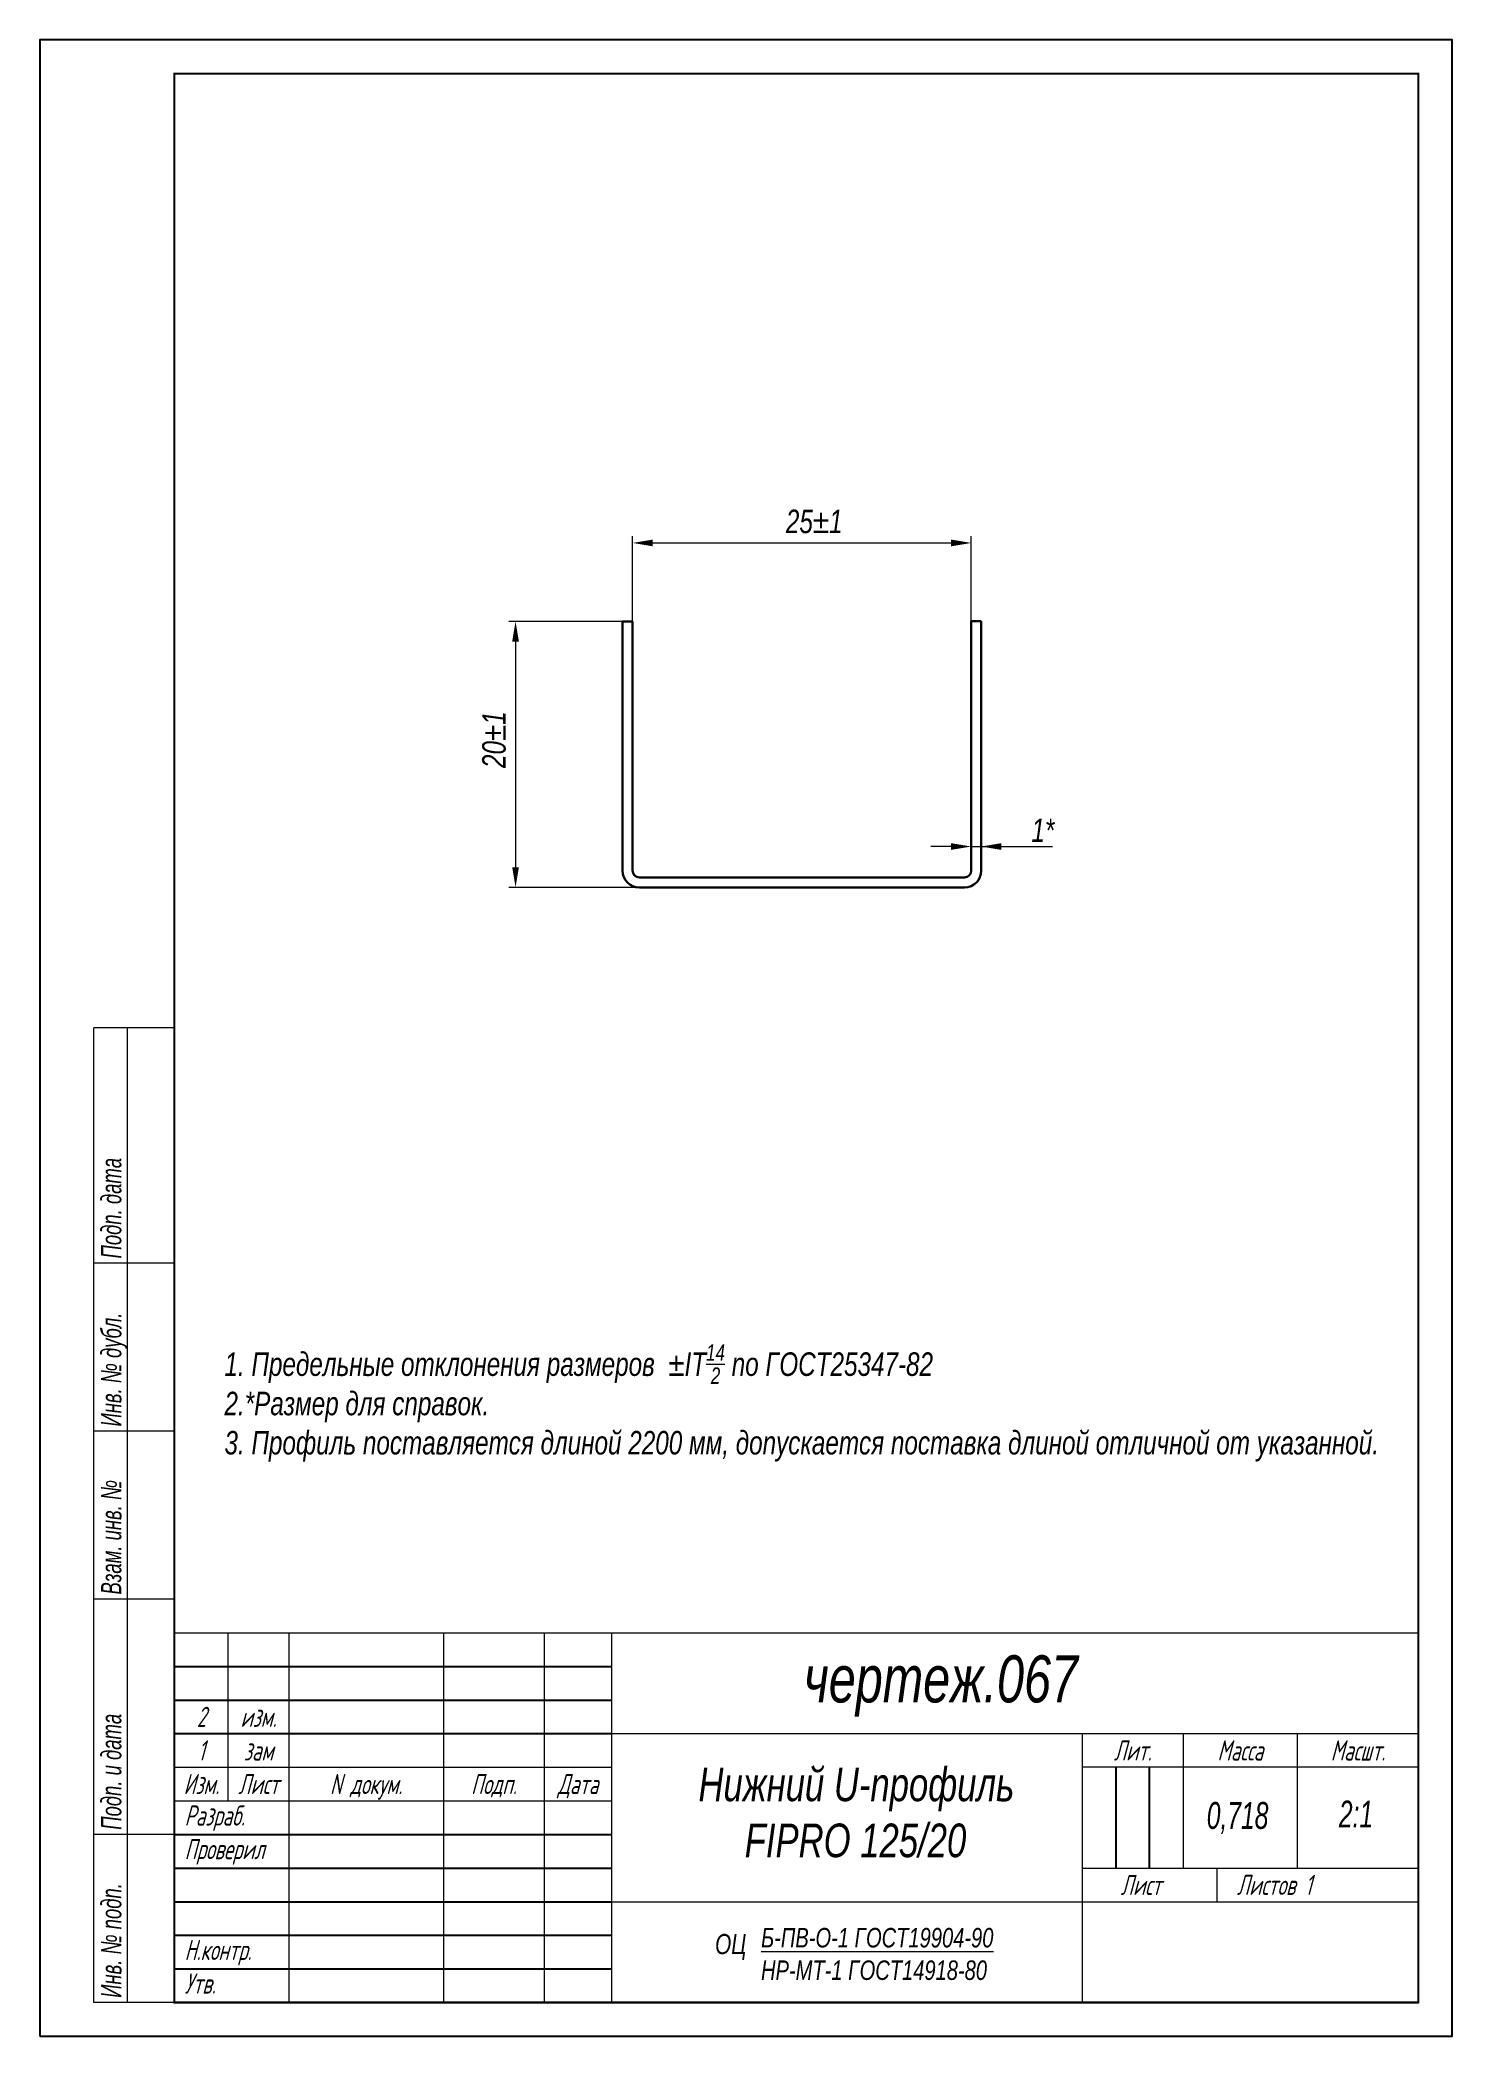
# Model space of a CAD drawing. Header units: millimetres. Extents: x 14 to 39203, y 5 to 92685.
# Drawn here: x 38993.4 to 39203.4, y 92388.1 to 92685.1 of the extents above; entities that cross this region are included whole.
import ezdxf
from ezdxf.enums import TextEntityAlignment as Align

# ---------------------------------------------------------------- set-up
doc = ezdxf.new("R2010")
doc.units = ezdxf.units.MM
doc.layers.get('0').update_dxf_attribs({"lineweight": 18})
doc.layers.add('Layer_10', color=10, linetype='Continuous', lineweight=30)
doc.layers.add('Layer_13', color=110, linetype='Continuous', lineweight=13)
doc.layers.add('Layer_27', color=7, linetype='Continuous')
doc.layers.add('Layer_33', color=7, linetype='Continuous')
doc.styles.add('Style_01', font='ARIALNI.TTF', dxfattribs={"width": 0.9})
doc.styles.add('Style_02', font='ARIALNI.TTF', dxfattribs={"width": 0.8})
doc.styles.add('Style_04', font='ARIALNI.TTF', dxfattribs={"width": 0.9, "height": 3.5})
doc.styles.add('Style_06', font='ARIALNI.TTF', dxfattribs={"width": 0.9, "height": 6})
doc.styles.add('Style_24', font='isocpeur.ttf')
doc.dimstyles.new('DimStyle_01', dxfattribs={"dimtxt": 6, "dimasz": 5.5, "dimexe": 1, "dimexo": 0.625, "dimgap": 1.4, "dimtad": 1, "dimdec": 0, "dimtxsty": 'Style_06', "dimcen": 0.1, "dimclrd": 256, "dimclre": 256, "dimclrt": 256, "dimazin": 3, "dimtfac": 1, "dimtdec": 0, "dimtmove": 0, "dimatfit": 3, "dimlwd": 13, "dimlwe": 13})

msp = doc.modelspace()

# ---------------------------------------------------------------- texts
at = {"ltscale": 5, "style": 'Style_02', "width": 0.8}
for s, p in [('Подп. дата', (39006.4, 92503.76)), ('Инв. № дубл.', (39006.4, 92478.76)), ('Взам. инв. №', (39006.4, 92453.76)), ('Подп. и дата', (39006.4, 92418.76)), ('Инв. № подп.', (39006.4, 92393.76))]:
    msp.add_text(s, height=3, rotation=90, dxfattribs=at).set_placement(p, align=Align.BOTTOM_LEFT)
at = {"color": 7, "style": 'Style_04', "width": 0.9}
for s, height, p in [('чертеж.067', 7, (39106.98, 92437.71)), ('ОЦ', 3, (39093.8, 92400.25))]:
    msp.add_text(s, height=height, dxfattribs=at).set_placement(p)
at = {"style": 'Style_24', "oblique": 15, "width": 0.66666}
for s, p in [('2', (39017.4, 92435.56)), ('изм.', (39025.9, 92435.56)), ('1', (39017.4, 92430.56)), ('зам', (39025.9, 92430.56)), ('Лит.', (39155.9, 92430.56)), ('Масса', (39171.9, 92430.56)), ('Масшт.', (39189.4, 92430.56)), ('Изм.', (39017.4, 92425.56)), ('Лист', (39025.9, 92425.56)), ('N докум.', (39041.9, 92425.56)), ('Подп.', (39060.9, 92425.56)), ('Дата', (39073.4, 92425.56))]:
    msp.add_text(s, height=3, dxfattribs=at).set_placement(p, align=Align.MIDDLE_CENTER)
for s, p in [('Разраб.', (39014.91, 92419.38)), ('Проверил', (39014.91, 92414.38)), ('Н.контр.', (39014.91, 92399.38)), ('Утв.', (39014.91, 92394.38))]:
    msp.add_text(s, height=3, dxfattribs=at).set_placement(p)
at = {"lineweight": 0, "style": 'Style_01', "width": 0.8}
msp.add_text('0,718', height=4, dxfattribs=at).set_placement((39166.92, 92418.89))
msp.add_text('2:1', height=4, dxfattribs=at).set_placement((39186.57, 92421.1), align=Align.MIDDLE_LEFT)
at = {"style": 'Style_24', "oblique": 15, "width": 0.66666}
for s, p in [('Лист', (39154.12, 92410.55)), ('Листов', (39171.4, 92410.56)), ('1', (39181.52, 92410.56))]:
    msp.add_text(s, height=3, dxfattribs=at).set_placement(p, align=Align.MIDDLE_LEFT)
at = {"color": 7, "insert": (39014.82, 92490.98), "char_height": 3.5, "attachment_point": 1, "style": 'Style_04'}
msp.add_mtext_dynamic_manual_height_columns('\\A1;      1. Предельные отклонения размеров  %%PIT{\\H0.7x;\\S14/2;} по ГОСТ25347-82\\P      2.{\\C256;*}Размер для справок.\\P      3. Профиль поставляется длиной 2200 мм, допускается поставка длиной отличной от указанной.', width=177.5144, gutter_width=70, heights=[39.38], dxfattribs=at)
at = {"color": 7, "insert": (39082.39, 92428.01), "char_height": 5, "width": 64.3878, "attachment_point": 1, "style": 'Style_04'}
msp.add_mtext('\\pi8.9434,t233.94,248.94;Нижний U-профиль \\P\\pi15.816,t240.82,255.82;FIPRO 125/20', dxfattribs=at)
at = {"color": 3, "ltscale": 2, "insert": (39100.64, 92404.15), "char_height": 2.9, "width": 59.7044, "attachment_point": 1, "style": 'Style_04'}
msp.add_mtext('{\\L\\C0;Б-ПВ-О-1 ГОСТ19904-90\\P\\lHP-MT-1 ГОСТ14918-80}', dxfattribs=at)
at = {"layer": 'Layer_13', "insert": (39142.55, 92567.47), "char_height": 3.5, "attachment_point": 5, "style": 'Style_04'}
msp.add_mtext('\\A1;1*', dxfattribs=at)

# ---------------------------------------------------------------- blocks, each defined once
blk = doc.blocks.new('A$C270D7DBD')
blk.add_line((12, 0), (0, 0))
blk = doc.blocks.new('*D295')
at = {"layer": 'Defpoints', "color": 0, "transparency": 16777216}
for p in [(39131.89, 92610.22), (39081.54, 92597.52), (39131.89, 92597.54)]:
    blk.add_point(p, dxfattribs=at)
at = {"layer": 'Layer_13', "lineweight": 13, "transparency": 16777216}
for p, q in [((39081.54, 92597.59), (39081.54, 92611.22)), ((39131.89, 92597.6), (39131.89, 92611.22)), ((39084.54, 92610.22), (39128.89, 92610.22))]:
    blk.add_line(p, q, dxfattribs=at)
at = {"layer": 'Layer_13', "transparency": 16777216}
for points in [[(39084.54, 92610.72), (39084.54, 92609.72), (39081.54, 92610.22)], [(39128.89, 92610.72), (39128.89, 92609.72), (39131.89, 92610.22)]]:
    blk.add_solid(points, dxfattribs=at)
at = {"layer": 'Layer_13', "transparency": 16777216, "insert": (39108.55, 92613.4), "char_height": 3.5, "attachment_point": 5, "style": 'Style_04'}
blk.add_mtext('\\A1;25%%P1', dxfattribs=at)
blk = doc.blocks.new('*D296')
at = {"layer": 'Defpoints', "color": 0, "transparency": 16777216}
for p in [(39080.04, 92598.55), (39064.13, 92558.96), (39082.54, 92558.96)]:
    blk.add_point(p, dxfattribs=at)
at = {"layer": 'Layer_13', "lineweight": 13, "transparency": 16777216}
for p, q in [((39079.98, 92598.55), (39063.13, 92598.55)), ((39064.13, 92595.55), (39064.13, 92561.96)), ((39082.48, 92558.96), (39063.13, 92558.96))]:
    blk.add_line(p, q, dxfattribs=at)
at = {"layer": 'Layer_13', "transparency": 16777216}
for points in [[(39063.63, 92595.55), (39064.63, 92595.55), (39064.13, 92598.55)], [(39063.63, 92561.96), (39064.63, 92561.96), (39064.13, 92558.96)]]:
    blk.add_solid(points, dxfattribs=at)
at = {"layer": 'Layer_13', "transparency": 16777216, "insert": (39060.94, 92580.95), "char_height": 3.5, "attachment_point": 5, "rotation": 90, "style": 'Style_04'}
blk.add_mtext('\\A1;20%%P1', dxfattribs=at)

# ---------------------------------------------------------------- dimensions: what is measured, and where the dimension line sits
at = {"layer": 'Layer_13'}
dim = msp.add_linear_dim(base=(39131.89, 92610.22), p1=(39081.54, 92597.52), p2=(39131.89, 92597.54), text='25%%P1', dimstyle='DimStyle_01', override={"dimasz": 3}, dxfattribs=at)
dim.commit()
dim.dimension.update_dxf_attribs({"geometry": '*D295', "text_midpoint": (39108.55, 92610.22), "dimtype": 160})
dim = msp.add_linear_dim(base=(39064.13, 92558.96), p1=(39080.04, 92598.55), p2=(39082.54, 92558.96), angle=90, text='20%%P1', dimstyle='DimStyle_01', override={"dimasz": 3}, dxfattribs=at)
dim.commit()
dim.dimension.update_dxf_attribs({"geometry": '*D296', "text_midpoint": (39064.13, 92580.95), "dimtype": 160})

# ---------------------------------------------------------------- linework, layer by layer
at = {"color": 3}
for p, q in [((39001.4, 92393.06), (39001.4, 92538.06)), ((39013.4, 92538.06), (39001.4, 92538.06)), ((39006.4, 92393.06), (39006.4, 92538.06)), ((39013.4, 92503.06), (39001.4, 92503.06)), ((39013.4, 92478.06), (39001.4, 92478.06)), ((39013.4, 92448.06), (39198.4, 92448.06)), ((39013.4, 92393.06), (39013.4, 92448.06)), ((39021.4, 92423.06), (39021.4, 92448.06)), ((39030.4, 92448.06), (39030.4, 92393.06)), ((39053.4, 92448.06), (39053.4, 92393.06)), ((39068.4, 92448.06), (39068.4, 92393.06)), ((39078.4, 92448.06), (39078.4, 92393.06)), ((39078.4, 92433.06), (39198.4, 92433.06)), ((39148.4, 92433.06), (39148.4, 92393.06)), ((39163.4, 92433.06), (39163.4, 92413.06)), ((39180.4, 92413.06), (39180.4, 92433.06)), ((39013.4, 92428.06), (39078.4, 92428.06)), ((39198.4, 92428.06), (39148.4, 92428.06)), ((39013.4, 92423.06), (39078.4, 92423.06)), ((39013.4, 92418.06), (39001.4, 92418.06)), ((39148.4, 92413.06), (39198.4, 92413.06)), ((39168.4, 92413.06), (39168.4, 92408.06)), ((39078.4, 92408.06), (39198.4, 92408.06)), ((39013.4, 92393.06), (39001.4, 92393.06))]:
    msp.add_line(p, q, dxfattribs=at)
at = {"layer": 'Layer_10'}
for p, q in [((39080.04, 92598.55), (39080.04, 92561.46)), ((39081.54, 92598.55), (39081.54, 92561.46)), ((39131.89, 92598.6), (39131.89, 92561.46)), ((39133.39, 92598.6), (39133.39, 92561.46)), ((39130.89, 92560.46), (39082.54, 92560.46)), ((39130.89, 92558.96), (39082.54, 92558.96))]:
    msp.add_line(p, q, dxfattribs=at)
at = {"layer": 'Layer_10', "color": 1}
for p, q in [((39080.04, 92598.55), (39081.54, 92598.55)), ((39131.89, 92598.6), (39133.39, 92598.6))]:
    msp.add_line(p, q, dxfattribs=at)
at = {"layer": 'Layer_10'}
for centre, radius, start, end in [((39082.54, 92561.46), 2.5, 180, 270), ((39082.54, 92561.46), 1, 180, 270), ((39082.54, 92561.46), 1, 180, 270), ((39130.89, 92561.46), 1, 270, 0), ((39130.89, 92561.46), 2.5, 270, 0)]:
    msp.add_arc(centre, radius, start, end, dxfattribs=at)
at = {"layer": 'Layer_13', "lineweight": 13}
for p, q in [((39131.89, 92565.11), (39131.89, 92566.05)), ((39133.39, 92565.11), (39133.39, 92566.05)), ((39128.89, 92565.05), (39125.89, 92565.05)), ((39131.89, 92565.05), (39143.99, 92565.05))]:
    msp.add_line(p, q, dxfattribs=at)
at = {"layer": 'Layer_13'}
for points in [[(39128.89, 92565.55), (39128.89, 92564.55), (39131.89, 92565.05)], [(39136.39, 92565.55), (39136.39, 92564.55), (39133.39, 92565.05)]]:
    msp.add_solid(points, dxfattribs=at)
at = {"layer": 'Layer_27', "elevation": 0}
msp.add_lwpolyline([(38993.4, 92388.06), (39203.4, 92388.06), (39203.4, 92685.06), (38993.4, 92685.06)], close=True, dxfattribs=at)
at = {"layer": 'Layer_27', "const_width": 0.3, "elevation": 0}
msp.add_lwpolyline([(39013.4, 92393.06), (39198.4, 92393.06), (39198.4, 92680.06), (39013.4, 92680.06)], close=True, dxfattribs=at)
at = {"layer": 'Layer_33', "color": 3}
for p, q in [((39013.4, 92393.06), (39013.4, 92448.06)), ((39013.26, 92393.06), (39198.4, 92393.06))]:
    msp.add_line(p, q, dxfattribs=at)
at = {"layer": 'Layer_33', "color": 8}
for p, q in [((39013.4, 92443.06), (39078.4, 92443.06)), ((39013.4, 92438.06), (39078.4, 92438.06)), ((39013.4, 92433.06), (39078.4, 92433.06)), ((39013.4, 92428.06), (39013.4, 92428.06)), ((39013.4, 92428.06), (39013.4, 92428.06)), ((39153.4, 92428.06), (39153.4, 92413.06)), ((39158.4, 92413.06), (39158.4, 92428.06)), ((39013.4, 92418.06), (39078.4, 92418.06)), ((39013.4, 92413.06), (39078.4, 92413.06)), ((39013.4, 92408.06), (39078.4, 92408.06)), ((39013.4, 92403.06), (39078.4, 92403.06)), ((39013.4, 92398.06), (39078.4, 92398.06))]:
    msp.add_line(p, q, dxfattribs=at)

# ---------------------------------------------------------------- block references
at = {"color": 3}
msp.add_blockref('A$C270D7DBD', (39001.4, 92453.06), dxfattribs=at)

msp.set_redraw_order([(e.dxf.handle, doc.entitydb.next_handle()) for e in msp.query("TEXT MTEXT ATTDEF DIMENSION ARC_DIMENSION")])  # texts and dimensions are drawn at this point

doc.saveas('drawing.dxf')
